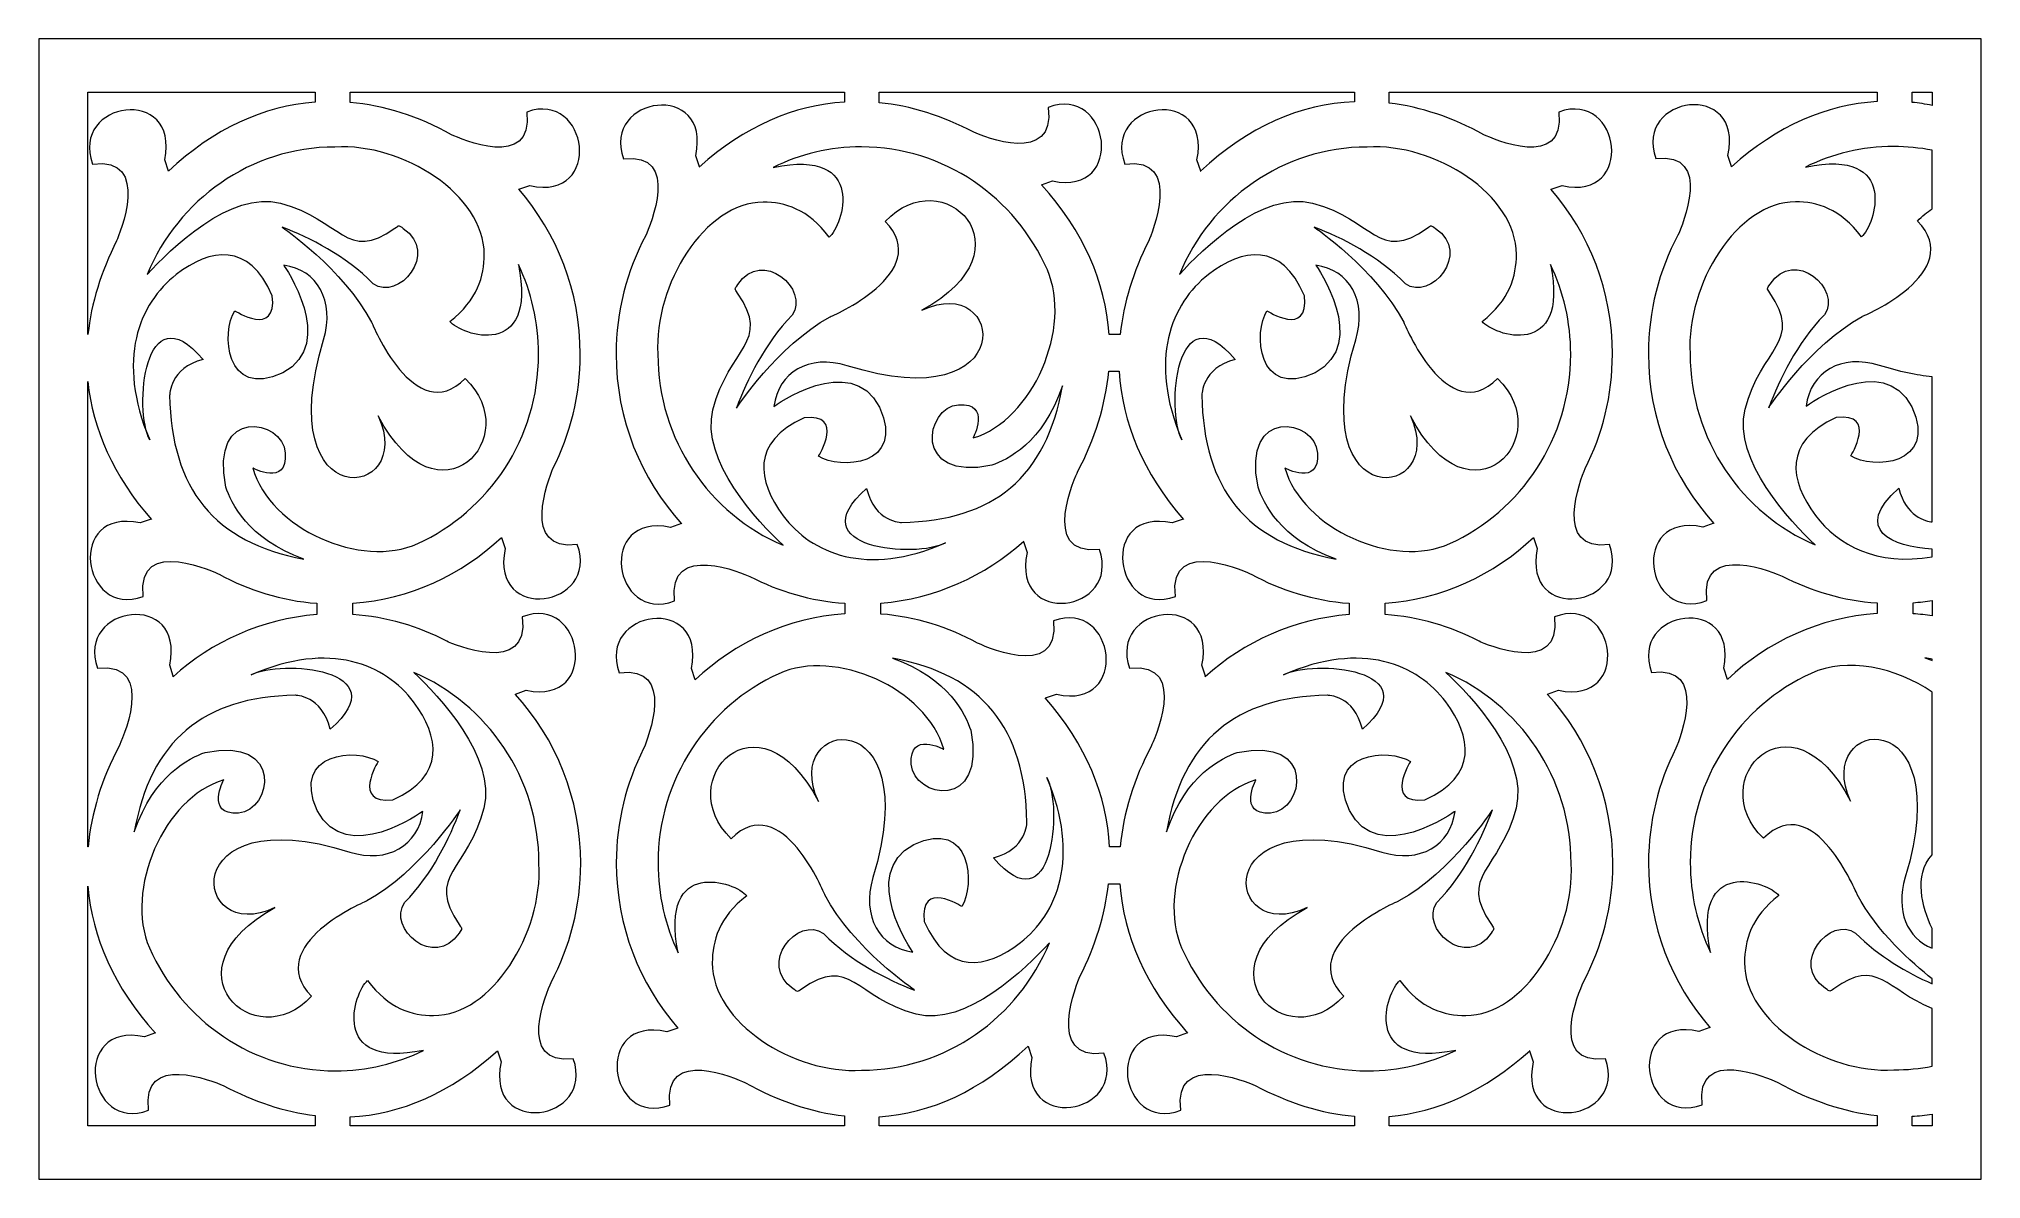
# Model space of a CAD drawing. Header units: centimetres. Extents: x -15.2 to -4, y -9 to -2.4.
import ezdxf

# ---------------------------------------------------------------- set-up
doc = ezdxf.new("R2010")
doc.units = ezdxf.units.CM
doc.header["$MEASUREMENT"] = 0
doc.layers.add('layer 1', color=7, linetype='Continuous')

msp = doc.modelspace()

# ---------------------------------------------------------------- linework, layer by layer
at = {"layer": 'layer 1', "color": 250, "lineweight": 0}
for points, knots in [([(-3.98744, -2.44896), (-3.98744, -2.44896), (-3.98744, -9.00022), (-3.98744, -9.00022), (-3.98744, -9.00022), (-3.98744, -9.00022), (-15.15078, -9.00022), (-15.15078, -9.00022), (-15.15078, -9.00022), (-15.15078, -9.00022), (-15.15078, -2.44896), (-15.15078, -2.44896), (-15.15078, -2.44896), (-15.15078, -2.44896), (-3.98744, -2.44896), (-3.98744, -2.44896)], [0, 0, 0, 0, 0.2, 0.2, 0.2, 0.2, 0.4, 0.4, 0.4, 0.4, 0.6, 0.6, 0.6, 0.6, 1, 1, 1, 1]), ([(-13.56252, -2.75457), (-13.56252, -2.75457), (-14.86898, -2.75457), (-14.86898, -2.75457), (-14.86898, -2.75457), (-14.86898, -2.75457), (-14.86898, -4.14727), (-14.86898, -4.14727), (-14.86898, -4.14727), (-14.86898, -4.14727), (-14.86843, -4.14727), (-14.86843, -4.14727), (-14.86843, -4.14727), (-14.84937, -3.96765), (-14.79362, -3.78712), (-14.70372, -3.60889), (-14.70372, -3.60889), (-14.69147, -3.58049), (-14.4991, -3.12196), (-14.84178, -3.16836), (-14.84178, -3.16836), (-14.97355, -2.80645), (-14.33969, -2.7102), (-14.42688, -3.14439), (-14.42688, -3.14439), (-14.42688, -3.14439), (-14.40529, -3.20842), (-14.40529, -3.20842), (-14.40529, -3.20842), (-14.40529, -3.20842), (-14.40598, -3.2096), (-14.40598, -3.2096), (-14.40598, -3.2096), (-14.14591, -2.96411), (-13.85754, -2.8349), (-13.56252, -2.81283), (-13.56252, -2.81283), (-13.56252, -2.81283), (-13.56252, -2.75457), (-13.56252, -2.75457)], [0, 0, 0, 0, 0.09090909, 0.09090909, 0.09090909, 0.09090909, 0.18181818, 0.18181818, 0.18181818, 0.18181818, 0.27272727, 0.27272727, 0.27272727, 0.27272727, 0.36363636, 0.36363636, 0.36363636, 0.36363636, 0.45454545, 0.45454545, 0.45454545, 0.45454545, 0.54545455, 0.54545455, 0.54545455, 0.54545455, 0.63636364, 0.63636364, 0.63636364, 0.63636364, 0.72727273, 0.72727273, 0.72727273, 0.72727273, 0.81818182, 0.81818182, 0.81818182, 0.81818182, 1, 1, 1, 1]), ([(-13.36205, -8.69461), (-13.36205, -8.69461), (-10.52099, -8.69461), (-10.52099, -8.69461), (-10.52099, -8.69461), (-10.52099, -8.69461), (-10.52099, -8.63655), (-10.52099, -8.63655), (-10.52099, -8.63655), (-10.71039, -8.61599), (-10.9016, -8.55095), (-11.09246, -8.44538), (-11.09246, -8.44538), (-11.14015, -8.42323), (-11.56398, -8.23536), (-11.52401, -8.57561), (-11.52401, -8.57561), (-11.88133, -8.70491), (-11.96746, -8.05859), (-11.54201, -8.15309), (-11.54201, -8.15309), (-11.54201, -8.15309), (-11.47888, -8.13196), (-11.47888, -8.13196), (-11.47888, -8.13196), (-11.47888, -8.13196), (-11.47834, -8.13228), (-11.47834, -8.13228), (-11.47834, -8.13228), (-11.69812, -7.87913), (-11.83188, -7.54693), (-11.83188, -7.18388), (-11.83188, -7.18388), (-11.83184, -6.94723), (-11.77504, -6.72374), (-11.67461, -6.52663), (-11.67461, -6.52663), (-11.65101, -6.46999), (-11.48466, -6.04631), (-11.81473, -6.09098), (-11.81473, -6.09098), (-11.94648, -5.72906), (-11.31263, -5.63282), (-11.39984, -6.06704), (-11.39984, -6.06704), (-11.39984, -6.06704), (-11.37823, -6.131), (-11.37823, -6.131), (-11.37823, -6.131), (-11.37823, -6.131), (-11.37848, -6.13146), (-11.37848, -6.13146), (-11.37848, -6.13146), (-11.1489, -5.91514), (-10.84884, -5.77531), (-10.51809, -5.75247), (-10.51809, -5.75247), (-10.51809, -5.75247), (-10.51809, -5.69183), (-10.51809, -5.69183), (-10.51809, -5.69183), (-10.71347, -5.67846), (-10.8981, -5.62423), (-11.0639, -5.5376), (-11.0639, -5.5376), (-11.09181, -5.52513), (-11.54236, -5.32933), (-11.49676, -5.6781), (-11.49676, -5.6781), (-11.85235, -5.8122), (-11.94693, -5.16711), (-11.52032, -5.25585), (-11.52032, -5.25585), (-11.52032, -5.25585), (-11.4574, -5.23388), (-11.4574, -5.23388), (-11.4574, -5.23388), (-11.4574, -5.23388), (-11.45624, -5.23456), (-11.45624, -5.23456), (-11.45624, -5.23456), (-11.68969, -4.97839), (-11.83282, -4.63583), (-11.83282, -4.26033), (-11.83282, -4.26033), (-11.83282, -4.0137), (-11.77106, -3.78118), (-11.6626, -3.5781), (-11.6626, -3.5781), (-11.64082, -3.52954), (-11.45624, -3.09821), (-11.79056, -3.1389), (-11.79056, -3.1389), (-11.9176, -2.77523), (-11.28256, -2.68756), (-11.3754, -3.12057), (-11.3754, -3.12057), (-11.3754, -3.12057), (-11.35463, -3.18482), (-11.35463, -3.18482), (-11.35463, -3.18482), (-11.35463, -3.18482), (-11.35496, -3.18536), (-11.35496, -3.18536), (-11.35496, -3.18536), (-11.09449, -2.95112), (-10.81069, -2.82982), (-10.52099, -2.81184), (-10.52099, -2.81184), (-10.52099, -2.81184), (-10.52099, -2.75457), (-10.52099, -2.75457), (-10.52099, -2.75457), (-10.52099, -2.75457), (-13.36205, -2.75457), (-13.36205, -2.75457), (-13.36205, -2.75457), (-13.36205, -2.75457), (-13.36205, -2.81418), (-13.36205, -2.81418), (-13.36205, -2.81418), (-13.16622, -2.83117), (-12.96959, -2.89381), (-12.77837, -2.99958), (-12.77837, -2.99958), (-12.73068, -3.02175), (-12.30685, -3.2096), (-12.34685, -2.86934), (-12.34685, -2.86934), (-11.98951, -2.74006), (-11.90339, -3.38638), (-12.32882, -3.29187), (-12.32882, -3.29187), (-12.32882, -3.29187), (-12.39196, -3.31301), (-12.39196, -3.31301), (-12.39196, -3.31301), (-12.39196, -3.31301), (-12.39249, -3.31269), (-12.39249, -3.31269), (-12.39249, -3.31269), (-12.17271, -3.56583), (-12.03899, -3.89804), (-12.03899, -4.26109), (-12.03899, -4.26109), (-12.03899, -4.49775), (-12.09579, -4.72123), (-12.19623, -4.91833), (-12.19623, -4.91833), (-12.21984, -4.97499), (-12.38619, -5.39866), (-12.05612, -5.35399), (-12.05612, -5.35399), (-11.92435, -5.71592), (-12.55821, -5.81213), (-12.471, -5.37792), (-12.471, -5.37792), (-12.471, -5.37792), (-12.49261, -5.31396), (-12.49261, -5.31396), (-12.49261, -5.31396), (-12.49261, -5.31396), (-12.49236, -5.31351), (-12.49236, -5.31351), (-12.49236, -5.31351), (-12.72026, -5.52825), (-13.01764, -5.66765), (-13.3455, -5.692), (-13.3455, -5.692), (-13.3455, -5.692), (-13.3455, -5.75627), (-13.3455, -5.75627), (-13.3455, -5.75627), (-13.15229, -5.7703), (-12.96966, -5.82429), (-12.8055, -5.91009), (-12.8055, -5.91009), (-12.7776, -5.92255), (-12.32705, -6.11833), (-12.37264, -5.76955), (-12.37264, -5.76955), (-12.01704, -5.63547), (-11.92248, -6.28055), (-12.34909, -6.19184), (-12.34909, -6.19184), (-12.34909, -6.19184), (-12.41201, -6.21379), (-12.41201, -6.21379), (-12.41201, -6.21379), (-12.41201, -6.21379), (-12.41316, -6.21311), (-12.41316, -6.21311), (-12.41316, -6.21311), (-12.17972, -6.46927), (-12.0366, -6.81184), (-12.0366, -7.18734), (-12.0366, -7.18734), (-12.0366, -7.43398), (-12.09834, -7.66648), (-12.20682, -7.86957), (-12.20682, -7.86957), (-12.22861, -7.91813), (-12.41316, -8.34946), (-12.07884, -8.30877), (-12.07884, -8.30877), (-11.95181, -8.67244), (-12.58685, -8.76009), (-12.49402, -8.3271), (-12.49402, -8.3271), (-12.49402, -8.3271), (-12.51478, -8.26286), (-12.51478, -8.26286), (-12.51478, -8.26286), (-12.51478, -8.26286), (-12.51445, -8.26231), (-12.51445, -8.26231), (-12.51445, -8.26231), (-12.78579, -8.50632), (-13.07098, -8.6284), (-13.36205, -8.64223), (-13.36205, -8.64223), (-13.36205, -8.64223), (-13.36205, -8.69461), (-13.36205, -8.69461)], [0, 0, 0, 0, 0.01754386, 0.01754386, 0.01754386, 0.01754386, 0.03508772, 0.03508772, 0.03508772, 0.03508772, 0.05263158, 0.05263158, 0.05263158, 0.05263158, 0.07017544, 0.07017544, 0.07017544, 0.07017544, 0.0877193, 0.0877193, 0.0877193, 0.0877193, 0.10526316, 0.10526316, 0.10526316, 0.10526316, 0.12280702, 0.12280702, 0.12280702, 0.12280702, 0.14035088, 0.14035088, 0.14035088, 0.14035088, 0.15789474, 0.15789474, 0.15789474, 0.15789474, 0.1754386, 0.1754386, 0.1754386, 0.1754386, 0.19298246, 0.19298246, 0.19298246, 0.19298246, 0.21052632, 0.21052632, 0.21052632, 0.21052632, 0.22807018, 0.22807018, 0.22807018, 0.22807018, 0.24561404, 0.24561404, 0.24561404, 0.24561404, 0.26315789, 0.26315789, 0.26315789, 0.26315789, 0.28070175, 0.28070175, 0.28070175, 0.28070175, 0.29824561, 0.29824561, 0.29824561, 0.29824561, 0.31578947, 0.31578947, 0.31578947, 0.31578947, 0.33333333, 0.33333333, 0.33333333, 0.33333333, 0.35087719, 0.35087719, 0.35087719, 0.35087719, 0.36842105, 0.36842105, 0.36842105, 0.36842105, 0.38596491, 0.38596491, 0.38596491, 0.38596491, 0.40350877, 0.40350877, 0.40350877, 0.40350877, 0.42105263, 0.42105263, 0.42105263, 0.42105263, 0.43859649, 0.43859649, 0.43859649, 0.43859649, 0.45614035, 0.45614035, 0.45614035, 0.45614035, 0.47368421, 0.47368421, 0.47368421, 0.47368421, 0.49122807, 0.49122807, 0.49122807, 0.49122807, 0.50877193, 0.50877193, 0.50877193, 0.50877193, 0.52631579, 0.52631579, 0.52631579, 0.52631579, 0.54385965, 0.54385965, 0.54385965, 0.54385965, 0.56140351, 0.56140351, 0.56140351, 0.56140351, 0.57894737, 0.57894737, 0.57894737, 0.57894737, 0.59649123, 0.59649123, 0.59649123, 0.59649123, 0.61403509, 0.61403509, 0.61403509, 0.61403509, 0.63157895, 0.63157895, 0.63157895, 0.63157895, 0.64912281, 0.64912281, 0.64912281, 0.64912281, 0.66666667, 0.66666667, 0.66666667, 0.66666667, 0.68421053, 0.68421053, 0.68421053, 0.68421053, 0.70175439, 0.70175439, 0.70175439, 0.70175439, 0.71929825, 0.71929825, 0.71929825, 0.71929825, 0.73684211, 0.73684211, 0.73684211, 0.73684211, 0.75438596, 0.75438596, 0.75438596, 0.75438596, 0.77192982, 0.77192982, 0.77192982, 0.77192982, 0.78947368, 0.78947368, 0.78947368, 0.78947368, 0.80701754, 0.80701754, 0.80701754, 0.80701754, 0.8245614, 0.8245614, 0.8245614, 0.8245614, 0.84210526, 0.84210526, 0.84210526, 0.84210526, 0.85964912, 0.85964912, 0.85964912, 0.85964912, 0.87719298, 0.87719298, 0.87719298, 0.87719298, 0.89473684, 0.89473684, 0.89473684, 0.89473684, 0.9122807, 0.9122807, 0.9122807, 0.9122807, 0.92982456, 0.92982456, 0.92982456, 0.92982456, 0.94736842, 0.94736842, 0.94736842, 0.94736842, 0.96491228, 0.96491228, 0.96491228, 0.96491228, 1, 1, 1, 1]), ([(-7.58967, -2.75457), (-7.58967, -2.75457), (-10.32055, -2.75457), (-10.32055, -2.75457), (-10.32055, -2.75457), (-10.32055, -2.75457), (-10.32055, -2.81569), (-10.32055, -2.81569), (-10.32055, -2.81569), (-10.13878, -2.83378), (-9.95629, -2.89115), (-9.7773, -2.98563), (-9.7773, -2.98563), (-9.72164, -3.00963), (-9.30534, -3.17895), (-9.34924, -2.84303), (-9.34924, -2.84303), (-8.99362, -2.70891), (-8.89908, -3.35403), (-9.32571, -3.26526), (-9.32571, -3.26526), (-9.32571, -3.26526), (-9.38857, -3.28725), (-9.38857, -3.28725), (-9.38857, -3.28725), (-9.38857, -3.28725), (-9.38901, -3.287), (-9.38901, -3.287), (-9.38901, -3.287), (-9.14678, -3.55329), (-9.02012, -3.84695), (-8.9992, -4.14727), (-8.9992, -4.14727), (-8.9992, -4.14727), (-8.93608, -4.14727), (-8.93608, -4.14727), (-8.93608, -4.14727), (-8.91703, -3.96765), (-8.86127, -3.78712), (-8.77136, -3.60889), (-8.77136, -3.60889), (-8.75912, -3.58049), (-8.56674, -3.12196), (-8.90944, -3.16836), (-8.90944, -3.16836), (-9.04118, -2.80645), (-8.40733, -2.7102), (-8.49452, -3.14439), (-8.49452, -3.14439), (-8.49452, -3.14439), (-8.47294, -3.20842), (-8.47294, -3.20842), (-8.47294, -3.20842), (-8.47294, -3.20842), (-8.47361, -3.2096), (-8.47361, -3.2096), (-8.47361, -3.2096), (-8.20167, -2.95288), (-7.89878, -2.8234), (-7.58967, -2.81053), (-7.58967, -2.81053), (-7.58967, -2.81053), (-7.58967, -2.75457), (-7.58967, -2.75457)], [0, 0, 0, 0, 0.05882353, 0.05882353, 0.05882353, 0.05882353, 0.11764706, 0.11764706, 0.11764706, 0.11764706, 0.17647059, 0.17647059, 0.17647059, 0.17647059, 0.23529412, 0.23529412, 0.23529412, 0.23529412, 0.29411765, 0.29411765, 0.29411765, 0.29411765, 0.35294118, 0.35294118, 0.35294118, 0.35294118, 0.41176471, 0.41176471, 0.41176471, 0.41176471, 0.47058824, 0.47058824, 0.47058824, 0.47058824, 0.52941176, 0.52941176, 0.52941176, 0.52941176, 0.58823529, 0.58823529, 0.58823529, 0.58823529, 0.64705882, 0.64705882, 0.64705882, 0.64705882, 0.70588235, 0.70588235, 0.70588235, 0.70588235, 0.76470588, 0.76470588, 0.76470588, 0.76470588, 0.82352941, 0.82352941, 0.82352941, 0.82352941, 0.88235294, 0.88235294, 0.88235294, 0.88235294, 1, 1, 1, 1]), ([(-7.38923, -8.69461), (-7.38923, -8.69461), (-4.58528, -8.69461), (-4.58528, -8.69461), (-4.58528, -8.69461), (-4.58528, -8.69461), (-4.58528, -8.63482), (-4.58528, -8.63482), (-4.58528, -8.63482), (-4.77565, -8.6146), (-4.96786, -8.54945), (-5.15968, -8.44333), (-5.15968, -8.44333), (-5.20738, -8.42116), (-5.63121, -8.23331), (-5.59123, -8.57355), (-5.59123, -8.57355), (-5.94856, -8.70286), (-6.03468, -8.05654), (-5.60924, -8.15103), (-5.60924, -8.15103), (-5.60924, -8.15103), (-5.5461, -8.1299), (-5.5461, -8.1299), (-5.5461, -8.1299), (-5.5461, -8.1299), (-5.54556, -8.13023), (-5.54556, -8.13023), (-5.54556, -8.13023), (-5.76536, -7.87708), (-5.89908, -7.54487), (-5.89908, -7.18183), (-5.89908, -7.18183), (-5.89906, -6.94516), (-5.84228, -6.72168), (-5.74183, -6.52457), (-5.74183, -6.52457), (-5.71823, -6.46793), (-5.55188, -6.04426), (-5.88195, -6.08892), (-5.88195, -6.08892), (-6.0137, -5.727), (-5.37986, -5.63078), (-5.46706, -6.06499), (-5.46706, -6.06499), (-5.46706, -6.06499), (-5.44546, -6.12895), (-5.44546, -6.12895), (-5.44546, -6.12895), (-5.44546, -6.12895), (-5.44571, -6.1294), (-5.44571, -6.1294), (-5.44571, -6.1294), (-5.21612, -5.91309), (-4.91606, -5.77323), (-4.58533, -5.75042), (-4.58533, -5.75042), (-4.58533, -5.75042), (-4.58533, -5.68975), (-4.58533, -5.68975), (-4.58533, -5.68975), (-4.78071, -5.67641), (-4.96534, -5.62218), (-5.13113, -5.53552), (-5.13113, -5.53552), (-5.15903, -5.52307), (-5.60958, -5.32729), (-5.56399, -5.67606), (-5.56399, -5.67606), (-5.91957, -5.81015), (-6.01416, -5.16505), (-5.58754, -5.25378), (-5.58754, -5.25378), (-5.58754, -5.25378), (-5.52462, -5.23183), (-5.52462, -5.23183), (-5.52462, -5.23183), (-5.52462, -5.23183), (-5.52347, -5.23251), (-5.52347, -5.23251), (-5.52347, -5.23251), (-5.75693, -4.97634), (-5.90005, -4.63378), (-5.90005, -4.25827), (-5.90005, -4.25827), (-5.90005, -4.01163), (-5.83828, -3.77913), (-5.72983, -3.57604), (-5.72983, -3.57604), (-5.70804, -3.52749), (-5.52347, -3.09616), (-5.85779, -3.13684), (-5.85779, -3.13684), (-5.98483, -2.77317), (-5.34978, -2.68551), (-5.44262, -3.11851), (-5.44262, -3.11851), (-5.44262, -3.11851), (-5.42186, -3.18275), (-5.42186, -3.18275), (-5.42186, -3.18275), (-5.42186, -3.18275), (-5.42218, -3.1833), (-5.42218, -3.1833), (-5.42218, -3.1833), (-5.16083, -2.94827), (-4.87599, -2.82692), (-4.58528, -2.80959), (-4.58528, -2.80959), (-4.58528, -2.80959), (-4.58528, -2.75457), (-4.58528, -2.75457), (-4.58528, -2.75457), (-4.58528, -2.75457), (-7.38923, -2.75457), (-7.38923, -2.75457), (-7.38923, -2.75457), (-7.38923, -2.75457), (-7.38923, -2.8183), (-7.38923, -2.8183), (-7.38923, -2.8183), (-7.20679, -2.83999), (-7.02405, -2.9011), (-6.84603, -2.99958), (-6.84603, -2.99958), (-6.79833, -3.02175), (-6.37451, -3.2096), (-6.41448, -2.86934), (-6.41448, -2.86934), (-6.05715, -2.74006), (-5.97103, -3.38638), (-6.39648, -3.29187), (-6.39648, -3.29187), (-6.39648, -3.29187), (-6.4596, -3.31301), (-6.4596, -3.31301), (-6.4596, -3.31301), (-6.4596, -3.31301), (-6.46014, -3.31269), (-6.46014, -3.31269), (-6.46014, -3.31269), (-6.24034, -3.56583), (-6.10663, -3.89804), (-6.10663, -4.26109), (-6.10663, -4.26109), (-6.10663, -4.49775), (-6.16345, -4.72123), (-6.26387, -4.91833), (-6.26387, -4.91833), (-6.28748, -4.97499), (-6.45383, -5.39866), (-6.12377, -5.35399), (-6.12377, -5.35399), (-5.99201, -5.71592), (-6.62587, -5.81213), (-6.53864, -5.37792), (-6.53864, -5.37792), (-6.53864, -5.37792), (-6.56025, -5.31396), (-6.56025, -5.31396), (-6.56025, -5.31396), (-6.56025, -5.31396), (-6.56, -5.31351), (-6.56, -5.31351), (-6.56, -5.31351), (-6.78791, -5.52825), (-7.08527, -5.66765), (-7.41314, -5.692), (-7.41314, -5.692), (-7.41314, -5.692), (-7.41316, -5.75627), (-7.41316, -5.75627), (-7.41316, -5.75627), (-7.21992, -5.7703), (-7.03731, -5.82429), (-6.87314, -5.91009), (-6.87314, -5.91009), (-6.84525, -5.92255), (-6.39471, -6.11833), (-6.4403, -5.76955), (-6.4403, -5.76955), (-6.0847, -5.63547), (-5.99011, -6.28055), (-6.41673, -6.19184), (-6.41673, -6.19184), (-6.41673, -6.19184), (-6.47967, -6.21379), (-6.47967, -6.21379), (-6.47967, -6.21379), (-6.47967, -6.21379), (-6.48082, -6.21311), (-6.48082, -6.21311), (-6.48082, -6.21311), (-6.24736, -6.46927), (-6.10423, -6.81184), (-6.10423, -7.18734), (-6.10423, -7.18734), (-6.10423, -7.43398), (-6.166, -7.66648), (-6.27445, -7.86957), (-6.27445, -7.86957), (-6.29622, -7.91813), (-6.48082, -8.34946), (-6.1465, -8.30877), (-6.1465, -8.30877), (-6.01944, -8.67244), (-6.65451, -8.76009), (-6.56166, -8.3271), (-6.56166, -8.3271), (-6.56166, -8.3271), (-6.58242, -8.26286), (-6.58242, -8.26286), (-6.58242, -8.26286), (-6.58242, -8.26286), (-6.58209, -8.26231), (-6.58209, -8.26231), (-6.58209, -8.26231), (-6.84085, -8.49501), (-7.11219, -8.61675), (-7.38923, -8.63955), (-7.38923, -8.63955), (-7.38923, -8.63955), (-7.38923, -8.69461), (-7.38923, -8.69461)], [0, 0, 0, 0, 0.01754386, 0.01754386, 0.01754386, 0.01754386, 0.03508772, 0.03508772, 0.03508772, 0.03508772, 0.05263158, 0.05263158, 0.05263158, 0.05263158, 0.07017544, 0.07017544, 0.07017544, 0.07017544, 0.0877193, 0.0877193, 0.0877193, 0.0877193, 0.10526316, 0.10526316, 0.10526316, 0.10526316, 0.12280702, 0.12280702, 0.12280702, 0.12280702, 0.14035088, 0.14035088, 0.14035088, 0.14035088, 0.15789474, 0.15789474, 0.15789474, 0.15789474, 0.1754386, 0.1754386, 0.1754386, 0.1754386, 0.19298246, 0.19298246, 0.19298246, 0.19298246, 0.21052632, 0.21052632, 0.21052632, 0.21052632, 0.22807018, 0.22807018, 0.22807018, 0.22807018, 0.24561404, 0.24561404, 0.24561404, 0.24561404, 0.26315789, 0.26315789, 0.26315789, 0.26315789, 0.28070175, 0.28070175, 0.28070175, 0.28070175, 0.29824561, 0.29824561, 0.29824561, 0.29824561, 0.31578947, 0.31578947, 0.31578947, 0.31578947, 0.33333333, 0.33333333, 0.33333333, 0.33333333, 0.35087719, 0.35087719, 0.35087719, 0.35087719, 0.36842105, 0.36842105, 0.36842105, 0.36842105, 0.38596491, 0.38596491, 0.38596491, 0.38596491, 0.40350877, 0.40350877, 0.40350877, 0.40350877, 0.42105263, 0.42105263, 0.42105263, 0.42105263, 0.43859649, 0.43859649, 0.43859649, 0.43859649, 0.45614035, 0.45614035, 0.45614035, 0.45614035, 0.47368421, 0.47368421, 0.47368421, 0.47368421, 0.49122807, 0.49122807, 0.49122807, 0.49122807, 0.50877193, 0.50877193, 0.50877193, 0.50877193, 0.52631579, 0.52631579, 0.52631579, 0.52631579, 0.54385965, 0.54385965, 0.54385965, 0.54385965, 0.56140351, 0.56140351, 0.56140351, 0.56140351, 0.57894737, 0.57894737, 0.57894737, 0.57894737, 0.59649123, 0.59649123, 0.59649123, 0.59649123, 0.61403509, 0.61403509, 0.61403509, 0.61403509, 0.63157895, 0.63157895, 0.63157895, 0.63157895, 0.64912281, 0.64912281, 0.64912281, 0.64912281, 0.66666667, 0.66666667, 0.66666667, 0.66666667, 0.68421053, 0.68421053, 0.68421053, 0.68421053, 0.70175439, 0.70175439, 0.70175439, 0.70175439, 0.71929825, 0.71929825, 0.71929825, 0.71929825, 0.73684211, 0.73684211, 0.73684211, 0.73684211, 0.75438596, 0.75438596, 0.75438596, 0.75438596, 0.77192982, 0.77192982, 0.77192982, 0.77192982, 0.78947368, 0.78947368, 0.78947368, 0.78947368, 0.80701754, 0.80701754, 0.80701754, 0.80701754, 0.8245614, 0.8245614, 0.8245614, 0.8245614, 0.84210526, 0.84210526, 0.84210526, 0.84210526, 0.85964912, 0.85964912, 0.85964912, 0.85964912, 0.87719298, 0.87719298, 0.87719298, 0.87719298, 0.89473684, 0.89473684, 0.89473684, 0.89473684, 0.9122807, 0.9122807, 0.9122807, 0.9122807, 0.92982456, 0.92982456, 0.92982456, 0.92982456, 0.94736842, 0.94736842, 0.94736842, 0.94736842, 0.96491228, 0.96491228, 0.96491228, 0.96491228, 1, 1, 1, 1]), ([(-4.26923, -2.75457), (-4.26923, -2.75457), (-4.38482, -2.75457), (-4.38482, -2.75457), (-4.38482, -2.75457), (-4.38482, -2.75457), (-4.38482, -2.81391), (-4.38482, -2.81391), (-4.38482, -2.81391), (-4.34631, -2.81784), (-4.30777, -2.82353), (-4.26923, -2.83097), (-4.26923, -2.83097), (-4.26923, -2.83097), (-4.26923, -2.75457), (-4.26923, -2.75457)], [0, 0, 0, 0, 0.2, 0.2, 0.2, 0.2, 0.4, 0.4, 0.4, 0.4, 0.6, 0.6, 0.6, 0.6, 1, 1, 1, 1]), ([(-12.78832, -4.07245), (-12.72621, -4.15248), (-12.28353, -4.30012), (-12.3944, -3.74569), (-12.3944, -3.74569), (-12.32031, -3.90179), (-12.27878, -4.07663), (-12.27878, -4.26109), (-12.27878, -4.26109), (-12.27878, -4.74476), (-12.56469, -5.16263), (-12.97325, -5.34868), (-12.97325, -5.34868), (-13.29672, -5.49584), (-13.82181, -5.26551), (-13.92143, -4.91443), (-13.92143, -4.91443), (-13.92143, -4.91443), (-13.72246, -5.02379), (-13.73419, -4.82882), (-13.73419, -4.82882), (-13.74592, -4.63385), (-14.1703, -4.55621), (-14.07591, -5.02382), (-14.07591, -5.02382), (-14.04514, -5.11308), (-13.95428, -5.32063), (-13.62725, -5.43776), (-13.62725, -5.43776), (-14.1424, -5.34315), (-14.38991, -5.03456), (-14.3989, -4.49596), (-14.3989, -4.49596), (-14.3989, -4.49596), (-14.39889, -4.33902), (-14.20699, -4.29146), (-14.20699, -4.29146), (-14.54933, -3.88795), (-14.60444, -4.58562), (-14.51369, -4.7531), (-14.51369, -4.7531), (-14.70893, -4.29165), (-14.57324, -3.96814), (-14.3613, -3.80341), (-14.3613, -3.80341), (-14.16636, -3.65187), (-13.94257, -3.61439), (-13.8091, -3.92532), (-13.8091, -3.92532), (-13.78102, -4.16787), (-14.02443, -4.01091), (-14.02443, -4.01091), (-14.02443, -4.01091), (-14.10172, -4.12973), (-14.08299, -4.52284), (-13.74824, -4.36757), (-13.74824, -4.36757), (-13.42992, -4.19635), (-13.74354, -3.74938), (-13.74354, -3.74938), (-13.74354, -3.74938), (-13.55118, -3.77557), (-13.44754, -3.95362), (-13.51421, -4.17735), (-13.51421, -4.17735), (-13.82551, -5.20519), (-12.97659, -5.10073), (-13.20056, -4.61485), (-13.20056, -4.61485), (-12.85349, -5.27537), (-12.35089, -4.73365), (-12.69971, -4.40085), (-12.69971, -4.40085), (-12.98993, -4.69091), (-13.23803, -4.07748), (-13.23803, -4.07748), (-13.23803, -4.07748), (-13.40186, -3.76839), (-13.75292, -3.53059), (-13.75292, -3.53059), (-13.75292, -3.53059), (-13.59338, -3.5922), (-13.39041, -3.69354), (-13.22895, -3.856), (-13.22895, -3.856), (-13.08498, -3.96026), (-12.84663, -3.68123), (-13.05609, -3.53786), (-13.05609, -3.53786), (-13.08323, -3.51924), (-13.07865, -3.51816), (-13.10418, -3.53638), (-13.10418, -3.53638), (-13.3842, -3.73718), (-13.4103, -3.48558), (-13.76229, -3.39272), (-13.76229, -3.39272), (-14.04862, -3.31716), (-14.39688, -3.65877), (-14.52805, -3.80243), (-14.52805, -3.80243), (-14.35095, -3.37318), (-13.9335, -3.07039), (-13.44872, -3.07039), (-13.44872, -3.07039), (-13.05688, -3.04715), (-12.59149, -3.34481), (-12.59083, -3.6872), (-12.59083, -3.6872), (-12.59059, -3.811), (-12.62867, -3.94998), (-12.78832, -4.07245)], [0, 0, 0, 0, 0.03448276, 0.03448276, 0.03448276, 0.03448276, 0.06896552, 0.06896552, 0.06896552, 0.06896552, 0.10344828, 0.10344828, 0.10344828, 0.10344828, 0.13793103, 0.13793103, 0.13793103, 0.13793103, 0.17241379, 0.17241379, 0.17241379, 0.17241379, 0.20689655, 0.20689655, 0.20689655, 0.20689655, 0.24137931, 0.24137931, 0.24137931, 0.24137931, 0.27586207, 0.27586207, 0.27586207, 0.27586207, 0.31034483, 0.31034483, 0.31034483, 0.31034483, 0.34482759, 0.34482759, 0.34482759, 0.34482759, 0.37931034, 0.37931034, 0.37931034, 0.37931034, 0.4137931, 0.4137931, 0.4137931, 0.4137931, 0.44827586, 0.44827586, 0.44827586, 0.44827586, 0.48275862, 0.48275862, 0.48275862, 0.48275862, 0.51724138, 0.51724138, 0.51724138, 0.51724138, 0.55172414, 0.55172414, 0.55172414, 0.55172414, 0.5862069, 0.5862069, 0.5862069, 0.5862069, 0.62068966, 0.62068966, 0.62068966, 0.62068966, 0.65517241, 0.65517241, 0.65517241, 0.65517241, 0.68965517, 0.68965517, 0.68965517, 0.68965517, 0.72413793, 0.72413793, 0.72413793, 0.72413793, 0.75862069, 0.75862069, 0.75862069, 0.75862069, 0.79310345, 0.79310345, 0.79310345, 0.79310345, 0.82758621, 0.82758621, 0.82758621, 0.82758621, 0.86206897, 0.86206897, 0.86206897, 0.86206897, 0.89655172, 0.89655172, 0.89655172, 0.89655172, 0.93103448, 0.93103448, 0.93103448, 0.93103448, 1, 1, 1, 1]), ([(-10.60843, -3.58821), (-10.52979, -3.52501), (-10.38473, -3.07447), (-10.92949, -3.18731), (-10.92949, -3.18731), (-10.77613, -3.11189), (-10.60433, -3.06963), (-10.42309, -3.06963), (-10.42309, -3.06963), (-9.94783, -3.06963), (-9.53727, -3.36062), (-9.35446, -3.77643), (-9.35446, -3.77643), (-9.20986, -4.10564), (-9.43617, -4.64004), (-9.78113, -4.74143), (-9.78113, -4.74143), (-9.78113, -4.74143), (-9.67368, -4.53892), (-9.86526, -4.55085), (-9.86526, -4.55085), (-10.05681, -4.56278), (-10.13311, -4.99471), (-9.67366, -4.89865), (-9.67366, -4.89865), (-9.58594, -4.86731), (-9.38202, -4.77487), (-9.26691, -4.44201), (-9.26691, -4.44201), (-9.35987, -4.96632), (-9.66311, -5.21821), (-10.19231, -5.22739), (-10.19231, -5.22739), (-10.19231, -5.22739), (-10.34651, -5.22737), (-10.39323, -5.03205), (-10.39323, -5.03205), (-10.78973, -5.38045), (-10.10422, -5.43655), (-9.93965, -5.34416), (-9.93965, -5.34416), (-10.39306, -5.54291), (-10.71091, -5.40481), (-10.87278, -5.18911), (-10.87278, -5.18911), (-11.02168, -4.99069), (-11.05851, -4.76293), (-10.75299, -4.62711), (-10.75299, -4.62711), (-10.51468, -4.59853), (-10.66891, -4.84625), (-10.66891, -4.84625), (-10.66891, -4.84625), (-10.55215, -4.92491), (-10.16589, -4.90585), (-10.31846, -4.56517), (-10.31846, -4.56517), (-10.48669, -4.24121), (-10.92586, -4.56039), (-10.92586, -4.56039), (-10.92586, -4.56039), (-10.90014, -4.3646), (-10.72518, -4.25912), (-10.50537, -4.32697), (-10.50537, -4.32697), (-9.49544, -4.6438), (-9.59809, -3.77981), (-10.07549, -4.00777), (-10.07549, -4.00777), (-9.42648, -3.65453), (-9.95878, -3.14304), (-10.28575, -3.49803), (-10.28575, -3.49803), (-10.00075, -3.79341), (-10.60349, -4.04589), (-10.60349, -4.04589), (-10.60349, -4.04589), (-10.9072, -4.21263), (-11.14084, -4.56993), (-11.14084, -4.56993), (-11.14084, -4.56993), (-11.08031, -4.40755), (-10.98073, -4.201), (-10.82112, -4.03665), (-10.82112, -4.03665), (-10.71866, -3.89013), (-10.99284, -3.64756), (-11.13371, -3.86072), (-11.13371, -3.86072), (-11.15199, -3.88837), (-11.15307, -3.8837), (-11.13517, -3.90967), (-11.13517, -3.90967), (-10.93785, -4.19465), (-11.18508, -4.22123), (-11.27631, -4.57947), (-11.27631, -4.57947), (-11.35055, -4.87086), (-11.0149, -5.22533), (-10.87375, -5.3588), (-10.87375, -5.3588), (-11.29551, -5.17856), (-11.59303, -4.7537), (-11.59303, -4.26033), (-11.59303, -4.26033), (-11.61585, -3.86154), (-11.3234, -3.3879), (-10.98697, -3.38721), (-10.98697, -3.38721), (-10.86533, -3.38696), (-10.72878, -3.42573), (-10.60843, -3.58821)], [0, 0, 0, 0, 0.03448276, 0.03448276, 0.03448276, 0.03448276, 0.06896552, 0.06896552, 0.06896552, 0.06896552, 0.10344828, 0.10344828, 0.10344828, 0.10344828, 0.13793103, 0.13793103, 0.13793103, 0.13793103, 0.17241379, 0.17241379, 0.17241379, 0.17241379, 0.20689655, 0.20689655, 0.20689655, 0.20689655, 0.24137931, 0.24137931, 0.24137931, 0.24137931, 0.27586207, 0.27586207, 0.27586207, 0.27586207, 0.31034483, 0.31034483, 0.31034483, 0.31034483, 0.34482759, 0.34482759, 0.34482759, 0.34482759, 0.37931034, 0.37931034, 0.37931034, 0.37931034, 0.4137931, 0.4137931, 0.4137931, 0.4137931, 0.44827586, 0.44827586, 0.44827586, 0.44827586, 0.48275862, 0.48275862, 0.48275862, 0.48275862, 0.51724138, 0.51724138, 0.51724138, 0.51724138, 0.55172414, 0.55172414, 0.55172414, 0.55172414, 0.5862069, 0.5862069, 0.5862069, 0.5862069, 0.62068966, 0.62068966, 0.62068966, 0.62068966, 0.65517241, 0.65517241, 0.65517241, 0.65517241, 0.68965517, 0.68965517, 0.68965517, 0.68965517, 0.72413793, 0.72413793, 0.72413793, 0.72413793, 0.75862069, 0.75862069, 0.75862069, 0.75862069, 0.79310345, 0.79310345, 0.79310345, 0.79310345, 0.82758621, 0.82758621, 0.82758621, 0.82758621, 0.86206897, 0.86206897, 0.86206897, 0.86206897, 0.89655172, 0.89655172, 0.89655172, 0.89655172, 0.93103448, 0.93103448, 0.93103448, 0.93103448, 1, 1, 1, 1]), ([(-6.85598, -4.07245), (-6.79387, -4.15248), (-6.35119, -4.30012), (-6.46203, -3.74569), (-6.46203, -3.74569), (-6.38795, -3.90179), (-6.34642, -4.07663), (-6.34642, -4.26109), (-6.34642, -4.26109), (-6.34642, -4.74476), (-6.63232, -5.16263), (-7.04091, -5.34868), (-7.04091, -5.34868), (-7.36438, -5.49584), (-7.88947, -5.26551), (-7.98908, -4.91443), (-7.98908, -4.91443), (-7.98908, -4.91443), (-7.7901, -5.02379), (-7.80182, -4.82882), (-7.80182, -4.82882), (-7.81356, -4.63385), (-8.23794, -4.55621), (-8.14356, -5.02382), (-8.14356, -5.02382), (-8.11277, -5.11308), (-8.02193, -5.32063), (-7.69489, -5.43776), (-7.69489, -5.43776), (-8.21005, -5.34315), (-8.45754, -5.03456), (-8.46656, -4.49596), (-8.46656, -4.49596), (-8.46656, -4.49596), (-8.46654, -4.33902), (-8.27464, -4.29146), (-8.27464, -4.29146), (-8.61696, -3.88795), (-8.67209, -4.58562), (-8.58131, -4.7531), (-8.58131, -4.7531), (-8.77659, -4.29165), (-8.64088, -3.96814), (-8.42896, -3.80341), (-8.42896, -3.80341), (-8.234, -3.65187), (-8.01021, -3.61439), (-7.87674, -3.92532), (-7.87674, -3.92532), (-7.84866, -4.16787), (-8.09209, -4.01091), (-8.09209, -4.01091), (-8.09209, -4.01091), (-8.16936, -4.12973), (-8.15064, -4.52284), (-7.81588, -4.36757), (-7.81588, -4.36757), (-7.49757, -4.19635), (-7.81118, -3.74938), (-7.81118, -3.74938), (-7.81118, -3.74938), (-7.61884, -3.77557), (-7.51518, -3.95362), (-7.58184, -4.17735), (-7.58184, -4.17735), (-7.89317, -5.20519), (-7.04424, -5.10073), (-7.2682, -4.61485), (-7.2682, -4.61485), (-6.92112, -5.27537), (-6.41855, -4.73365), (-6.76736, -4.40085), (-6.76736, -4.40085), (-7.05759, -4.69091), (-7.30567, -4.07748), (-7.30567, -4.07748), (-7.30567, -4.07748), (-7.4695, -3.76839), (-7.82057, -3.53059), (-7.82057, -3.53059), (-7.82057, -3.53059), (-7.66103, -3.5922), (-7.45806, -3.69354), (-7.29659, -3.856), (-7.29659, -3.856), (-7.15263, -3.96026), (-6.91429, -3.68123), (-7.12372, -3.53786), (-7.12372, -3.53786), (-7.1509, -3.51924), (-7.14631, -3.51816), (-7.17182, -3.53638), (-7.17182, -3.53638), (-7.45184, -3.73718), (-7.47796, -3.48558), (-7.82994, -3.39272), (-7.82994, -3.39272), (-8.11626, -3.31716), (-8.46454, -3.65877), (-8.5957, -3.80243), (-8.5957, -3.80243), (-8.41861, -3.37318), (-8.00114, -3.07039), (-7.51636, -3.07039), (-7.51636, -3.07039), (-7.12451, -3.04715), (-6.65915, -3.34481), (-6.65848, -3.6872), (-6.65848, -3.6872), (-6.65823, -3.811), (-6.69632, -3.94998), (-6.85598, -4.07245)], [0, 0, 0, 0, 0.03448276, 0.03448276, 0.03448276, 0.03448276, 0.06896552, 0.06896552, 0.06896552, 0.06896552, 0.10344828, 0.10344828, 0.10344828, 0.10344828, 0.13793103, 0.13793103, 0.13793103, 0.13793103, 0.17241379, 0.17241379, 0.17241379, 0.17241379, 0.20689655, 0.20689655, 0.20689655, 0.20689655, 0.24137931, 0.24137931, 0.24137931, 0.24137931, 0.27586207, 0.27586207, 0.27586207, 0.27586207, 0.31034483, 0.31034483, 0.31034483, 0.31034483, 0.34482759, 0.34482759, 0.34482759, 0.34482759, 0.37931034, 0.37931034, 0.37931034, 0.37931034, 0.4137931, 0.4137931, 0.4137931, 0.4137931, 0.44827586, 0.44827586, 0.44827586, 0.44827586, 0.48275862, 0.48275862, 0.48275862, 0.48275862, 0.51724138, 0.51724138, 0.51724138, 0.51724138, 0.55172414, 0.55172414, 0.55172414, 0.55172414, 0.5862069, 0.5862069, 0.5862069, 0.5862069, 0.62068966, 0.62068966, 0.62068966, 0.62068966, 0.65517241, 0.65517241, 0.65517241, 0.65517241, 0.68965517, 0.68965517, 0.68965517, 0.68965517, 0.72413793, 0.72413793, 0.72413793, 0.72413793, 0.75862069, 0.75862069, 0.75862069, 0.75862069, 0.79310345, 0.79310345, 0.79310345, 0.79310345, 0.82758621, 0.82758621, 0.82758621, 0.82758621, 0.86206897, 0.86206897, 0.86206897, 0.86206897, 0.89655172, 0.89655172, 0.89655172, 0.89655172, 0.93103448, 0.93103448, 0.93103448, 0.93103448, 1, 1, 1, 1]), ([(-4.67567, -3.58617), (-4.59701, -3.52296), (-4.45195, -3.07241), (-4.99673, -3.18523), (-4.99673, -3.18523), (-4.84335, -3.10983), (-4.67156, -3.06756), (-4.49033, -3.06756), (-4.49033, -3.06756), (-4.41477, -3.06756), (-4.34086, -3.07495), (-4.26923, -3.08898), (-4.26923, -3.08898), (-4.26923, -3.08898), (-4.26923, -3.42571), (-4.26923, -3.42571), (-4.26923, -3.42571), (-4.29801, -3.44373), (-4.32619, -3.46689), (-4.35298, -3.49598), (-4.35298, -3.49598), (-4.06797, -3.79135), (-4.67071, -4.04383), (-4.67071, -4.04383), (-4.67071, -4.04383), (-4.97444, -4.21059), (-5.20806, -4.56787), (-5.20806, -4.56787), (-5.20806, -4.56787), (-5.14754, -4.40551), (-5.04795, -4.19892), (-4.88835, -4.0346), (-4.88835, -4.0346), (-4.78589, -3.88808), (-5.06007, -3.6455), (-5.20094, -3.85867), (-5.20094, -3.85867), (-5.21922, -3.88631), (-5.22029, -3.88163), (-5.2024, -3.90762), (-5.2024, -3.90762), (-5.00508, -4.1926), (-5.2523, -4.21918), (-5.34354, -4.57741), (-5.34354, -4.57741), (-5.41777, -4.86881), (-5.08212, -5.22328), (-4.94098, -5.35675), (-4.94098, -5.35675), (-5.36273, -5.17651), (-5.66026, -4.75165), (-5.66026, -4.25827), (-5.66026, -4.25827), (-5.6831, -3.85946), (-5.39062, -3.38585), (-5.05421, -3.38515), (-5.05421, -3.38515), (-4.93256, -3.38491), (-4.796, -3.42368), (-4.67567, -3.58617)], [0, 0, 0, 0, 0.0625, 0.0625, 0.0625, 0.0625, 0.125, 0.125, 0.125, 0.125, 0.1875, 0.1875, 0.1875, 0.1875, 0.25, 0.25, 0.25, 0.25, 0.3125, 0.3125, 0.3125, 0.3125, 0.375, 0.375, 0.375, 0.375, 0.4375, 0.4375, 0.4375, 0.4375, 0.5, 0.5, 0.5, 0.5, 0.5625, 0.5625, 0.5625, 0.5625, 0.625, 0.625, 0.625, 0.625, 0.6875, 0.6875, 0.6875, 0.6875, 0.75, 0.75, 0.75, 0.75, 0.8125, 0.8125, 0.8125, 0.8125, 0.875, 0.875, 0.875, 0.875, 1, 1, 1, 1]), ([(-4.26923, -5.22463), (-4.30371, -5.22084), (-4.4208, -5.19578), (-4.46048, -5.02999), (-4.46048, -5.02999), (-4.73133, -5.268), (-4.49723, -5.36957), (-4.26923, -5.3806), (-4.26923, -5.3806), (-4.26923, -5.3806), (-4.26923, -5.42421), (-4.26923, -5.42421), (-4.26923, -5.42421), (-4.58441, -5.48073), (-4.81144, -5.35837), (-4.94, -5.18704), (-4.94, -5.18704), (-5.08891, -4.98863), (-5.12573, -4.76087), (-4.82022, -4.62504), (-4.82022, -4.62504), (-4.5819, -4.59645), (-4.73613, -4.84421), (-4.73613, -4.84421), (-4.73613, -4.84421), (-4.61938, -4.92285), (-4.23312, -4.90381), (-4.3857, -4.56309), (-4.3857, -4.56309), (-4.55393, -4.23913), (-4.99308, -4.55831), (-4.99308, -4.55831), (-4.99308, -4.55831), (-4.96737, -4.36256), (-4.79242, -4.25707), (-4.5726, -4.32492), (-4.5726, -4.32492), (-4.45728, -4.36109), (-4.35663, -4.38173), (-4.26923, -4.3905), (-4.26923, -4.3905), (-4.26923, -4.3905), (-4.26923, -5.22463), (-4.26923, -5.22463)], [0, 0, 0, 0, 0.08333333, 0.08333333, 0.08333333, 0.08333333, 0.16666667, 0.16666667, 0.16666667, 0.16666667, 0.25, 0.25, 0.25, 0.25, 0.33333333, 0.33333333, 0.33333333, 0.33333333, 0.41666667, 0.41666667, 0.41666667, 0.41666667, 0.5, 0.5, 0.5, 0.5, 0.58333333, 0.58333333, 0.58333333, 0.58333333, 0.66666667, 0.66666667, 0.66666667, 0.66666667, 0.75, 0.75, 0.75, 0.75, 0.83333333, 0.83333333, 0.83333333, 0.83333333, 1, 1, 1, 1]), ([(-13.55275, -5.7567), (-13.55275, -5.7567), (-13.55275, -5.69194), (-13.55275, -5.69194), (-13.55275, -5.69194), (-13.75493, -5.67678), (-13.94548, -5.61789), (-14.11529, -5.52453), (-14.11529, -5.52453), (-14.11529, -5.52453), (-14.11507, -5.52489), (-14.11507, -5.52489), (-14.11507, -5.52489), (-14.11507, -5.52489), (-14.59341, -5.29251), (-14.55106, -5.65295), (-14.55106, -5.65295), (-14.90837, -5.78229), (-14.99453, -5.13597), (-14.56908, -5.23045), (-14.56908, -5.23045), (-14.56908, -5.23045), (-14.50592, -5.20932), (-14.50592, -5.20932), (-14.50592, -5.20932), (-14.50592, -5.20932), (-14.5039, -5.21057), (-14.5039, -5.21057), (-14.5039, -5.21057), (-14.72187, -4.96002), (-14.84047, -4.69175), (-14.86898, -4.41747), (-14.86898, -4.41747), (-14.86898, -4.41747), (-14.86898, -7.0919), (-14.86898, -7.0919), (-14.86898, -7.0919), (-14.86898, -7.0919), (-14.86794, -7.0919), (-14.86794, -7.0919), (-14.86794, -7.0919), (-14.85026, -6.8965), (-14.78932, -6.70032), (-14.68775, -6.50896), (-14.68775, -6.50896), (-14.68775, -6.50896), (-14.6881, -6.50917), (-14.6881, -6.50917), (-14.6881, -6.50917), (-14.6881, -6.50917), (-14.45977, -6.02233), (-14.81391, -6.06545), (-14.81391, -6.06545), (-14.94101, -5.70179), (-14.30596, -5.61412), (-14.39879, -6.04713), (-14.39879, -6.04713), (-14.39879, -6.04713), (-14.37803, -6.11139), (-14.37803, -6.11139), (-14.37803, -6.11139), (-14.37803, -6.11139), (-14.37926, -6.11343), (-14.37926, -6.11343), (-14.37926, -6.11343), (-14.1553, -5.91164), (-13.86826, -5.78088), (-13.55275, -5.7567)], [0, 0, 0, 0, 0.05555556, 0.05555556, 0.05555556, 0.05555556, 0.11111111, 0.11111111, 0.11111111, 0.11111111, 0.16666667, 0.16666667, 0.16666667, 0.16666667, 0.22222222, 0.22222222, 0.22222222, 0.22222222, 0.27777778, 0.27777778, 0.27777778, 0.27777778, 0.33333333, 0.33333333, 0.33333333, 0.33333333, 0.38888889, 0.38888889, 0.38888889, 0.38888889, 0.44444444, 0.44444444, 0.44444444, 0.44444444, 0.5, 0.5, 0.5, 0.5, 0.55555556, 0.55555556, 0.55555556, 0.55555556, 0.61111111, 0.61111111, 0.61111111, 0.61111111, 0.66666667, 0.66666667, 0.66666667, 0.66666667, 0.72222222, 0.72222222, 0.72222222, 0.72222222, 0.77777778, 0.77777778, 0.77777778, 0.77777778, 0.83333333, 0.83333333, 0.83333333, 0.83333333, 0.88888889, 0.88888889, 0.88888889, 0.88888889, 1, 1, 1, 1]), ([(-7.6204, -5.7567), (-7.6204, -5.7567), (-7.6204, -5.69194), (-7.6204, -5.69194), (-7.6204, -5.69194), (-7.82259, -5.67678), (-8.01312, -5.61789), (-8.18293, -5.52453), (-8.18293, -5.52453), (-8.18293, -5.52453), (-8.18271, -5.52489), (-8.18271, -5.52489), (-8.18271, -5.52489), (-8.18271, -5.52489), (-8.66106, -5.29251), (-8.61871, -5.65295), (-8.61871, -5.65295), (-8.97601, -5.78229), (-9.06217, -5.13597), (-8.6367, -5.23045), (-8.6367, -5.23045), (-8.6367, -5.23045), (-8.57358, -5.20932), (-8.57358, -5.20932), (-8.57358, -5.20932), (-8.57358, -5.20932), (-8.57156, -5.21057), (-8.57156, -5.21057), (-8.57156, -5.21057), (-8.80523, -4.94195), (-8.92474, -4.65295), (-8.94139, -4.35803), (-8.94139, -4.35803), (-8.94139, -4.35803), (-9.00168, -4.35803), (-9.00168, -4.35803), (-9.00168, -4.35803), (-9.01962, -4.55268), (-9.08047, -4.7481), (-9.18165, -4.93871), (-9.18165, -4.93871), (-9.18165, -4.93871), (-9.18131, -4.9385), (-9.18131, -4.9385), (-9.18131, -4.9385), (-9.18131, -4.9385), (-9.40964, -5.42533), (-9.05549, -5.38222), (-9.05549, -5.38222), (-8.9284, -5.74589), (-9.56345, -5.83355), (-9.47061, -5.40055), (-9.47061, -5.40055), (-9.47061, -5.40055), (-9.49137, -5.33629), (-9.49137, -5.33629), (-9.49137, -5.33629), (-9.49137, -5.33629), (-9.49015, -5.33424), (-9.49015, -5.33424), (-9.49015, -5.33424), (-9.71272, -5.53479), (-9.99762, -5.66519), (-10.31085, -5.69051), (-10.31085, -5.69051), (-10.31085, -5.69051), (-10.31085, -5.75358), (-10.31085, -5.75358), (-10.31085, -5.75358), (-10.11136, -5.76957), (-9.92333, -5.82818), (-9.75556, -5.92043), (-9.75556, -5.92043), (-9.75556, -5.92043), (-9.75578, -5.92007), (-9.75578, -5.92007), (-9.75578, -5.92007), (-9.75578, -5.92007), (-9.27741, -6.15245), (-9.31978, -5.79204), (-9.31978, -5.79204), (-8.96246, -5.66267), (-8.87632, -6.309), (-9.30178, -6.21451), (-9.30178, -6.21451), (-9.30178, -6.21451), (-9.36491, -6.23563), (-9.36491, -6.23563), (-9.36491, -6.23563), (-9.36491, -6.23563), (-9.36693, -6.23441), (-9.36693, -6.23441), (-9.36693, -6.23441), (-9.13194, -6.50452), (-9.01237, -6.79528), (-8.99678, -7.0919), (-8.99678, -7.0919), (-8.99678, -7.0919), (-8.93558, -7.0919), (-8.93558, -7.0919), (-8.93558, -7.0919), (-8.91792, -6.8965), (-8.85697, -6.70032), (-8.75539, -6.50896), (-8.75539, -6.50896), (-8.75539, -6.50896), (-8.75576, -6.50917), (-8.75576, -6.50917), (-8.75576, -6.50917), (-8.75576, -6.50917), (-8.52742, -6.02233), (-8.88155, -6.06545), (-8.88155, -6.06545), (-9.00864, -5.70179), (-8.37359, -5.61412), (-8.46643, -6.04713), (-8.46643, -6.04713), (-8.46643, -6.04713), (-8.44567, -6.11139), (-8.44567, -6.11139), (-8.44567, -6.11139), (-8.44567, -6.11139), (-8.4469, -6.11343), (-8.4469, -6.11343), (-8.4469, -6.11343), (-8.22295, -5.91164), (-7.93592, -5.78088), (-7.6204, -5.7567)], [0, 0, 0, 0, 0.03030303, 0.03030303, 0.03030303, 0.03030303, 0.06060606, 0.06060606, 0.06060606, 0.06060606, 0.09090909, 0.09090909, 0.09090909, 0.09090909, 0.12121212, 0.12121212, 0.12121212, 0.12121212, 0.15151515, 0.15151515, 0.15151515, 0.15151515, 0.18181818, 0.18181818, 0.18181818, 0.18181818, 0.21212121, 0.21212121, 0.21212121, 0.21212121, 0.24242424, 0.24242424, 0.24242424, 0.24242424, 0.27272727, 0.27272727, 0.27272727, 0.27272727, 0.3030303, 0.3030303, 0.3030303, 0.3030303, 0.33333333, 0.33333333, 0.33333333, 0.33333333, 0.36363636, 0.36363636, 0.36363636, 0.36363636, 0.39393939, 0.39393939, 0.39393939, 0.39393939, 0.42424242, 0.42424242, 0.42424242, 0.42424242, 0.45454545, 0.45454545, 0.45454545, 0.45454545, 0.48484848, 0.48484848, 0.48484848, 0.48484848, 0.51515152, 0.51515152, 0.51515152, 0.51515152, 0.54545455, 0.54545455, 0.54545455, 0.54545455, 0.57575758, 0.57575758, 0.57575758, 0.57575758, 0.60606061, 0.60606061, 0.60606061, 0.60606061, 0.63636364, 0.63636364, 0.63636364, 0.63636364, 0.66666667, 0.66666667, 0.66666667, 0.66666667, 0.6969697, 0.6969697, 0.6969697, 0.6969697, 0.72727273, 0.72727273, 0.72727273, 0.72727273, 0.75757576, 0.75757576, 0.75757576, 0.75757576, 0.78787879, 0.78787879, 0.78787879, 0.78787879, 0.81818182, 0.81818182, 0.81818182, 0.81818182, 0.84848485, 0.84848485, 0.84848485, 0.84848485, 0.87878788, 0.87878788, 0.87878788, 0.87878788, 0.90909091, 0.90909091, 0.90909091, 0.90909091, 0.93939394, 0.93939394, 0.93939394, 0.93939394, 1, 1, 1, 1]), ([(-4.26923, -5.67527), (-4.30509, -5.68106), (-4.34139, -5.6855), (-4.37808, -5.68846), (-4.37808, -5.68846), (-4.37808, -5.68846), (-4.37808, -5.75152), (-4.37808, -5.75152), (-4.37808, -5.75152), (-4.34139, -5.75446), (-4.30509, -5.75885), (-4.26923, -5.76462), (-4.26923, -5.76462), (-4.26923, -5.76462), (-4.26923, -5.67527), (-4.26923, -5.67527)], [0, 0, 0, 0, 0.2, 0.2, 0.2, 0.2, 0.4, 0.4, 0.4, 0.4, 0.6, 0.6, 0.6, 0.6, 1, 1, 1, 1]), ([(-13.26098, -7.85945), (-13.33961, -7.92266), (-13.48468, -8.3732), (-12.93994, -8.26039), (-12.93994, -8.26039), (-13.09328, -8.33579), (-13.26507, -8.37806), (-13.44633, -8.37806), (-13.44633, -8.37806), (-13.92157, -8.37806), (-14.33214, -8.08706), (-14.51495, -7.67124), (-14.51495, -7.67124), (-14.65955, -7.34203), (-14.43323, -6.80763), (-14.08828, -6.70624), (-14.08828, -6.70624), (-14.08828, -6.70624), (-14.19573, -6.90876), (-14.00415, -6.89682), (-14.00415, -6.89682), (-13.8126, -6.88488), (-13.7363, -6.45297), (-14.19574, -6.54902), (-14.19574, -6.54902), (-14.28347, -6.58035), (-14.48739, -6.67281), (-14.60251, -7.00566), (-14.60251, -7.00566), (-14.50953, -6.48135), (-14.2063, -6.22946), (-13.6771, -6.22028), (-13.6771, -6.22028), (-13.6771, -6.22028), (-13.5229, -6.22032), (-13.47616, -6.41561), (-13.47616, -6.41561), (-13.07967, -6.0672), (-13.76519, -6.01112), (-13.92975, -6.10351), (-13.92975, -6.10351), (-13.47635, -5.90476), (-13.15849, -6.04288), (-12.99663, -6.25857), (-12.99663, -6.25857), (-12.84773, -6.45698), (-12.8109, -6.68475), (-13.11644, -6.82058), (-13.11644, -6.82058), (-13.35473, -6.84917), (-13.20051, -6.60141), (-13.20051, -6.60141), (-13.20051, -6.60141), (-13.31725, -6.52276), (-13.70351, -6.54181), (-13.55095, -6.88252), (-13.55095, -6.88252), (-13.38271, -7.20648), (-12.94355, -6.88728), (-12.94355, -6.88728), (-12.94355, -6.88728), (-12.96926, -7.08306), (-13.14423, -7.18854), (-13.36403, -7.12071), (-13.36403, -7.12071), (-14.37397, -6.80386), (-14.27133, -7.66786), (-13.79392, -7.4399), (-13.79392, -7.4399), (-14.44293, -7.79314), (-13.91063, -8.30464), (-13.58364, -7.94964), (-13.58364, -7.94964), (-13.86866, -7.65426), (-13.26593, -7.40177), (-13.26593, -7.40177), (-13.26593, -7.40177), (-12.96221, -7.23502), (-12.72856, -6.87774), (-12.72856, -6.87774), (-12.72856, -6.87774), (-12.7891, -7.0401), (-12.88868, -7.24669), (-13.04828, -7.41102), (-13.04828, -7.41102), (-13.15074, -7.55753), (-12.87657, -7.80012), (-12.7357, -7.58696), (-12.7357, -7.58696), (-12.71742, -7.55931), (-12.71634, -7.56399), (-12.73424, -7.53799), (-12.73424, -7.53799), (-12.93155, -7.25302), (-12.68434, -7.22643), (-12.59309, -6.8682), (-12.59309, -6.8682), (-12.51886, -6.5768), (-12.85451, -6.22234), (-12.99566, -6.08886), (-12.99566, -6.08886), (-12.5739, -6.26911), (-12.27637, -6.69396), (-12.27637, -7.18734), (-12.27637, -7.18734), (-12.25356, -7.58614), (-12.54601, -8.05977), (-12.88244, -8.06046), (-12.88244, -8.06046), (-13.00407, -8.0607), (-13.14063, -8.02194), (-13.26098, -7.85945)], [0, 0, 0, 0, 0.03448276, 0.03448276, 0.03448276, 0.03448276, 0.06896552, 0.06896552, 0.06896552, 0.06896552, 0.10344828, 0.10344828, 0.10344828, 0.10344828, 0.13793103, 0.13793103, 0.13793103, 0.13793103, 0.17241379, 0.17241379, 0.17241379, 0.17241379, 0.20689655, 0.20689655, 0.20689655, 0.20689655, 0.24137931, 0.24137931, 0.24137931, 0.24137931, 0.27586207, 0.27586207, 0.27586207, 0.27586207, 0.31034483, 0.31034483, 0.31034483, 0.31034483, 0.34482759, 0.34482759, 0.34482759, 0.34482759, 0.37931034, 0.37931034, 0.37931034, 0.37931034, 0.4137931, 0.4137931, 0.4137931, 0.4137931, 0.44827586, 0.44827586, 0.44827586, 0.44827586, 0.48275862, 0.48275862, 0.48275862, 0.48275862, 0.51724138, 0.51724138, 0.51724138, 0.51724138, 0.55172414, 0.55172414, 0.55172414, 0.55172414, 0.5862069, 0.5862069, 0.5862069, 0.5862069, 0.62068966, 0.62068966, 0.62068966, 0.62068966, 0.65517241, 0.65517241, 0.65517241, 0.65517241, 0.68965517, 0.68965517, 0.68965517, 0.68965517, 0.72413793, 0.72413793, 0.72413793, 0.72413793, 0.75862069, 0.75862069, 0.75862069, 0.75862069, 0.79310345, 0.79310345, 0.79310345, 0.79310345, 0.82758621, 0.82758621, 0.82758621, 0.82758621, 0.86206897, 0.86206897, 0.86206897, 0.86206897, 0.89655172, 0.89655172, 0.89655172, 0.89655172, 0.93103448, 0.93103448, 0.93103448, 0.93103448, 1, 1, 1, 1]), ([(-7.32862, -7.85945), (-7.40725, -7.92266), (-7.55232, -8.3732), (-7.00755, -8.26039), (-7.00755, -8.26039), (-7.16093, -8.33579), (-7.33273, -8.37806), (-7.51396, -8.37806), (-7.51396, -8.37806), (-7.98923, -8.37806), (-8.39979, -8.08706), (-8.5826, -7.67124), (-8.5826, -7.67124), (-8.72721, -7.34203), (-8.50089, -6.80763), (-8.15592, -6.70624), (-8.15592, -6.70624), (-8.15592, -6.70624), (-8.26338, -6.90876), (-8.07181, -6.89682), (-8.07181, -6.89682), (-7.88023, -6.88488), (-7.80393, -6.45297), (-8.2634, -6.54902), (-8.2634, -6.54902), (-8.35113, -6.58035), (-8.55504, -6.67281), (-8.67013, -7.00566), (-8.67013, -7.00566), (-8.57717, -6.48135), (-8.27396, -6.22946), (-7.74474, -6.22028), (-7.74474, -6.22028), (-7.74474, -6.22028), (-7.59055, -6.22032), (-7.54381, -6.41561), (-7.54381, -6.41561), (-7.14733, -6.0672), (-7.83284, -6.01112), (-7.99739, -6.10351), (-7.99739, -6.10351), (-7.54399, -5.90476), (-7.22613, -6.04288), (-7.06426, -6.25857), (-7.06426, -6.25857), (-6.91538, -6.45698), (-6.87854, -6.68475), (-7.18407, -6.82058), (-7.18407, -6.82058), (-7.42237, -6.84917), (-7.26816, -6.60141), (-7.26816, -6.60141), (-7.26816, -6.60141), (-7.38491, -6.52276), (-7.77117, -6.54181), (-7.61858, -6.88252), (-7.61858, -6.88252), (-7.45036, -7.20648), (-7.01119, -6.88728), (-7.01119, -6.88728), (-7.01119, -6.88728), (-7.03692, -7.08306), (-7.21187, -7.18854), (-7.43169, -7.12071), (-7.43169, -7.12071), (-8.44163, -6.80386), (-8.33897, -7.66786), (-7.86156, -7.4399), (-7.86156, -7.4399), (-8.51057, -7.79314), (-7.97829, -8.30464), (-7.65129, -7.94964), (-7.65129, -7.94964), (-7.93632, -7.65426), (-7.33357, -7.40177), (-7.33357, -7.40177), (-7.33357, -7.40177), (-7.02985, -7.23502), (-6.79621, -6.87774), (-6.79621, -6.87774), (-6.79621, -6.87774), (-6.85675, -7.0401), (-6.95631, -7.24669), (-7.11596, -7.41102), (-7.11596, -7.41102), (-7.21839, -7.55753), (-6.94422, -7.80012), (-6.80335, -7.58696), (-6.80335, -7.58696), (-6.78507, -7.55931), (-6.78399, -7.56399), (-6.8019, -7.53799), (-6.8019, -7.53799), (-6.9992, -7.25302), (-6.75198, -7.22643), (-6.66073, -6.8682), (-6.66073, -6.8682), (-6.58651, -6.5768), (-6.92215, -6.22234), (-7.06331, -6.08886), (-7.06331, -6.08886), (-6.64155, -6.26911), (-6.34403, -6.69396), (-6.34403, -7.18734), (-6.34403, -7.18734), (-6.32119, -7.58614), (-6.61364, -8.05977), (-6.95007, -8.06046), (-6.95007, -8.06046), (-7.07173, -8.0607), (-7.20828, -8.02194), (-7.32862, -7.85945)], [0, 0, 0, 0, 0.03448276, 0.03448276, 0.03448276, 0.03448276, 0.06896552, 0.06896552, 0.06896552, 0.06896552, 0.10344828, 0.10344828, 0.10344828, 0.10344828, 0.13793103, 0.13793103, 0.13793103, 0.13793103, 0.17241379, 0.17241379, 0.17241379, 0.17241379, 0.20689655, 0.20689655, 0.20689655, 0.20689655, 0.24137931, 0.24137931, 0.24137931, 0.24137931, 0.27586207, 0.27586207, 0.27586207, 0.27586207, 0.31034483, 0.31034483, 0.31034483, 0.31034483, 0.34482759, 0.34482759, 0.34482759, 0.34482759, 0.37931034, 0.37931034, 0.37931034, 0.37931034, 0.4137931, 0.4137931, 0.4137931, 0.4137931, 0.44827586, 0.44827586, 0.44827586, 0.44827586, 0.48275862, 0.48275862, 0.48275862, 0.48275862, 0.51724138, 0.51724138, 0.51724138, 0.51724138, 0.55172414, 0.55172414, 0.55172414, 0.55172414, 0.5862069, 0.5862069, 0.5862069, 0.5862069, 0.62068966, 0.62068966, 0.62068966, 0.62068966, 0.65517241, 0.65517241, 0.65517241, 0.65517241, 0.68965517, 0.68965517, 0.68965517, 0.68965517, 0.72413793, 0.72413793, 0.72413793, 0.72413793, 0.75862069, 0.75862069, 0.75862069, 0.75862069, 0.79310345, 0.79310345, 0.79310345, 0.79310345, 0.82758621, 0.82758621, 0.82758621, 0.82758621, 0.86206897, 0.86206897, 0.86206897, 0.86206897, 0.89655172, 0.89655172, 0.89655172, 0.89655172, 0.93103448, 0.93103448, 0.93103448, 0.93103448, 1, 1, 1, 1]), ([(-11.08253, -7.37252), (-11.14462, -7.29247), (-11.5873, -7.14484), (-11.47643, -7.69927), (-11.47643, -7.69927), (-11.55053, -7.54318), (-11.59207, -7.36835), (-11.59207, -7.18388), (-11.59207, -7.18388), (-11.59207, -6.7002), (-11.30614, -6.28236), (-10.89757, -6.0963), (-10.89757, -6.0963), (-10.5741, -5.94913), (-10.04902, -6.17946), (-9.94941, -6.53054), (-9.94941, -6.53054), (-9.94941, -6.53054), (-10.14839, -6.42118), (-10.13664, -6.61614), (-10.13664, -6.61614), (-10.12493, -6.81112), (-9.70054, -6.88877), (-9.79493, -6.42115), (-9.79493, -6.42115), (-9.82571, -6.33189), (-9.91655, -6.12434), (-10.2436, -6.0072), (-10.2436, -6.0072), (-9.72843, -6.10181), (-9.48094, -6.4104), (-9.47193, -6.94901), (-9.47193, -6.94901), (-9.47193, -6.94901), (-9.47195, -7.10595), (-9.66384, -7.15351), (-9.66384, -7.15351), (-9.3215, -7.55704), (-9.26639, -6.85935), (-9.35717, -6.69187), (-9.35717, -6.69187), (-9.1619, -7.15332), (-9.2976, -7.47682), (-9.50953, -7.64156), (-9.50953, -7.64156), (-9.70448, -7.79309), (-9.92828, -7.83058), (-10.06174, -7.51964), (-10.06174, -7.51964), (-10.08983, -7.2771), (-9.8464, -7.43405), (-9.8464, -7.43405), (-9.8464, -7.43405), (-9.76913, -7.31524), (-9.78784, -6.92213), (-10.12261, -7.0774), (-10.12261, -7.0774), (-10.44091, -7.24862), (-10.12729, -7.69558), (-10.12729, -7.69558), (-10.12729, -7.69558), (-10.31966, -7.6694), (-10.4233, -7.49133), (-10.35665, -7.26762), (-10.35665, -7.26762), (-10.04531, -6.23978), (-10.89425, -6.34424), (-10.67027, -6.83012), (-10.67027, -6.83012), (-11.01734, -6.1696), (-11.51994, -6.71133), (-11.17111, -7.04412), (-11.17111, -7.04412), (-10.88089, -6.75405), (-10.63281, -7.36749), (-10.63281, -7.36749), (-10.63281, -7.36749), (-10.46898, -7.6766), (-10.11791, -7.91438), (-10.11791, -7.91438), (-10.11791, -7.91438), (-10.27744, -7.85276), (-10.48043, -7.75143), (-10.64189, -7.58899), (-10.64189, -7.58899), (-10.78585, -7.4847), (-11.0242, -7.76375), (-10.81475, -7.90712), (-10.81475, -7.90712), (-10.78759, -7.92571), (-10.79218, -7.92681), (-10.76667, -7.90859), (-10.76667, -7.90859), (-10.48665, -7.70777), (-10.46052, -7.95939), (-10.10856, -8.05225), (-10.10856, -8.05225), (-9.82222, -8.12781), (-9.47394, -7.7862), (-9.34278, -7.64253), (-9.34278, -7.64253), (-9.51987, -8.07179), (-9.93735, -8.37457), (-10.42211, -8.37457), (-10.42211, -8.37457), (-10.81395, -8.39783), (-11.27934, -8.10018), (-11.28002, -7.75779), (-11.28002, -7.75779), (-11.28025, -7.63396), (-11.24217, -7.49498), (-11.08253, -7.37252)], [0, 0, 0, 0, 0.03448276, 0.03448276, 0.03448276, 0.03448276, 0.06896552, 0.06896552, 0.06896552, 0.06896552, 0.10344828, 0.10344828, 0.10344828, 0.10344828, 0.13793103, 0.13793103, 0.13793103, 0.13793103, 0.17241379, 0.17241379, 0.17241379, 0.17241379, 0.20689655, 0.20689655, 0.20689655, 0.20689655, 0.24137931, 0.24137931, 0.24137931, 0.24137931, 0.27586207, 0.27586207, 0.27586207, 0.27586207, 0.31034483, 0.31034483, 0.31034483, 0.31034483, 0.34482759, 0.34482759, 0.34482759, 0.34482759, 0.37931034, 0.37931034, 0.37931034, 0.37931034, 0.4137931, 0.4137931, 0.4137931, 0.4137931, 0.44827586, 0.44827586, 0.44827586, 0.44827586, 0.48275862, 0.48275862, 0.48275862, 0.48275862, 0.51724138, 0.51724138, 0.51724138, 0.51724138, 0.55172414, 0.55172414, 0.55172414, 0.55172414, 0.5862069, 0.5862069, 0.5862069, 0.5862069, 0.62068966, 0.62068966, 0.62068966, 0.62068966, 0.65517241, 0.65517241, 0.65517241, 0.65517241, 0.68965517, 0.68965517, 0.68965517, 0.68965517, 0.72413793, 0.72413793, 0.72413793, 0.72413793, 0.75862069, 0.75862069, 0.75862069, 0.75862069, 0.79310345, 0.79310345, 0.79310345, 0.79310345, 0.82758621, 0.82758621, 0.82758621, 0.82758621, 0.86206897, 0.86206897, 0.86206897, 0.86206897, 0.89655172, 0.89655172, 0.89655172, 0.89655172, 0.93103448, 0.93103448, 0.93103448, 0.93103448, 1, 1, 1, 1]), ([(-5.14974, -7.37046), (-5.21183, -7.29043), (-5.65452, -7.14279), (-5.54366, -7.69722), (-5.54366, -7.69722), (-5.61777, -7.54112), (-5.65928, -7.36629), (-5.65928, -7.18183), (-5.65928, -7.18183), (-5.65928, -6.69815), (-5.37338, -6.28029), (-4.96481, -6.09423), (-4.96481, -6.09423), (-4.76069, -6.00137), (-4.47634, -6.05885), (-4.26923, -6.2021), (-4.26923, -6.2021), (-4.26923, -6.2021), (-4.26923, -7.1365), (-4.26923, -7.1365), (-4.26923, -7.1365), (-4.37736, -7.25704), (-4.3259, -7.43761), (-4.26923, -7.56023), (-4.26923, -7.56023), (-4.26923, -7.56023), (-4.26923, -7.67412), (-4.26923, -7.67412), (-4.26923, -7.67412), (-4.41235, -7.61706), (-4.48128, -7.45825), (-4.42387, -7.26557), (-4.42387, -7.26557), (-4.11254, -6.23771), (-4.96147, -6.34218), (-4.73751, -6.82807), (-4.73751, -6.82807), (-5.08458, -6.16754), (-5.58716, -6.70927), (-5.23836, -7.04206), (-5.23836, -7.04206), (-4.94813, -6.752), (-4.70003, -7.36543), (-4.70003, -7.36543), (-4.70003, -7.36543), (-4.58663, -7.57941), (-4.38351, -7.75917), (-4.26923, -7.84957), (-4.26923, -7.84957), (-4.26923, -7.84957), (-4.26923, -7.87761), (-4.26923, -7.87761), (-4.26923, -7.87761), (-4.41202, -7.81475), (-4.5749, -7.72195), (-4.70912, -7.58692), (-4.70912, -7.58692), (-4.85307, -7.48265), (-5.09144, -7.76169), (-4.88198, -7.90505), (-4.88198, -7.90505), (-4.85481, -7.92365), (-4.85942, -7.92475), (-4.83389, -7.90654), (-4.83389, -7.90654), (-4.58094, -7.72514), (-4.53515, -7.9129), (-4.26923, -8.01935), (-4.26923, -8.01935), (-4.26923, -8.01935), (-4.26923, -8.3513), (-4.26923, -8.3513), (-4.26923, -8.3513), (-4.34055, -8.36521), (-4.41414, -8.37252), (-4.48936, -8.37252), (-4.48936, -8.37252), (-4.88119, -8.39577), (-5.34656, -8.0981), (-5.34724, -7.75571), (-5.34724, -7.75571), (-5.34748, -7.63191), (-5.30939, -7.49293), (-5.14974, -7.37046)], [0, 0, 0, 0, 0.04545455, 0.04545455, 0.04545455, 0.04545455, 0.09090909, 0.09090909, 0.09090909, 0.09090909, 0.13636364, 0.13636364, 0.13636364, 0.13636364, 0.18181818, 0.18181818, 0.18181818, 0.18181818, 0.22727273, 0.22727273, 0.22727273, 0.22727273, 0.27272727, 0.27272727, 0.27272727, 0.27272727, 0.31818182, 0.31818182, 0.31818182, 0.31818182, 0.36363636, 0.36363636, 0.36363636, 0.36363636, 0.40909091, 0.40909091, 0.40909091, 0.40909091, 0.45454545, 0.45454545, 0.45454545, 0.45454545, 0.5, 0.5, 0.5, 0.5, 0.54545455, 0.54545455, 0.54545455, 0.54545455, 0.59090909, 0.59090909, 0.59090909, 0.59090909, 0.63636364, 0.63636364, 0.63636364, 0.63636364, 0.68181818, 0.68181818, 0.68181818, 0.68181818, 0.72727273, 0.72727273, 0.72727273, 0.72727273, 0.77272727, 0.77272727, 0.77272727, 0.77272727, 0.81818182, 0.81818182, 0.81818182, 0.81818182, 0.86363636, 0.86363636, 0.86363636, 0.86363636, 0.90909091, 0.90909091, 0.90909091, 0.90909091, 1, 1, 1, 1]), ([(-4.26923, -6.02105), (-4.28266, -6.01558), (-4.2965, -6.01028), (-4.31082, -6.00514), (-4.31082, -6.00514), (-4.29674, -6.00773), (-4.2829, -6.0105), (-4.26923, -6.01341), (-4.26923, -6.01341), (-4.26923, -6.01341), (-4.26923, -6.02105), (-4.26923, -6.02105)], [0, 0, 0, 0, 0.25, 0.25, 0.25, 0.25, 0.5, 0.5, 0.5, 0.5, 1, 1, 1, 1]), ([(-14.86898, -8.69461), (-14.86898, -8.69461), (-13.56252, -8.69461), (-13.56252, -8.69461), (-13.56252, -8.69461), (-13.56252, -8.69461), (-13.56252, -8.63492), (-13.56252, -8.63492), (-13.56252, -8.63492), (-13.73814, -8.61401), (-13.91525, -8.5554), (-14.09213, -8.46205), (-14.09213, -8.46205), (-14.14778, -8.43804), (-14.56407, -8.26873), (-14.52018, -8.60466), (-14.52018, -8.60466), (-14.87579, -8.73875), (-14.97033, -8.09366), (-14.5437, -8.18241), (-14.5437, -8.18241), (-14.5437, -8.18241), (-14.48084, -8.16042), (-14.48084, -8.16042), (-14.48084, -8.16042), (-14.48084, -8.16042), (-14.48039, -8.16067), (-14.48039, -8.16067), (-14.48039, -8.16067), (-14.7182, -7.89924), (-14.84465, -7.61144), (-14.86898, -7.31684), (-14.86898, -7.31684), (-14.86898, -7.31684), (-14.86898, -8.69461), (-14.86898, -8.69461)], [0, 0, 0, 0, 0.1, 0.1, 0.1, 0.1, 0.2, 0.2, 0.2, 0.2, 0.3, 0.3, 0.3, 0.3, 0.4, 0.4, 0.4, 0.4, 0.5, 0.5, 0.5, 0.5, 0.6, 0.6, 0.6, 0.6, 0.7, 0.7, 0.7, 0.7, 0.8, 0.8, 0.8, 0.8, 1, 1, 1, 1]), ([(-10.32055, -8.69461), (-10.32055, -8.69461), (-7.58967, -8.69461), (-7.58967, -8.69461), (-7.58967, -8.69461), (-7.58967, -8.69461), (-7.58967, -8.63901), (-7.58967, -8.63901), (-7.58967, -8.63901), (-7.77856, -8.62277), (-7.96931, -8.56259), (-8.15977, -8.46205), (-8.15977, -8.46205), (-8.21542, -8.43804), (-8.6317, -8.26873), (-8.58781, -8.60466), (-8.58781, -8.60466), (-8.94343, -8.73875), (-9.03799, -8.09366), (-8.61134, -8.18241), (-8.61134, -8.18241), (-8.61134, -8.18241), (-8.54849, -8.16042), (-8.54849, -8.16042), (-8.54849, -8.16042), (-8.54849, -8.16042), (-8.54804, -8.16067), (-8.54804, -8.16067), (-8.54804, -8.16067), (-8.78967, -7.89505), (-8.91633, -7.6022), (-8.93772, -7.30267), (-8.93772, -7.30267), (-8.93772, -7.30267), (-9.00298, -7.30267), (-9.00298, -7.30267), (-9.00298, -7.30267), (-9.02253, -7.48064), (-9.07804, -7.65948), (-9.16713, -7.83608), (-9.16713, -7.83608), (-9.17937, -7.86447), (-9.37173, -8.32301), (-9.02904, -8.27661), (-9.02904, -8.27661), (-8.89729, -8.63852), (-9.53114, -8.73477), (-9.44395, -8.30058), (-9.44395, -8.30058), (-9.44395, -8.30058), (-9.46554, -8.23655), (-9.46554, -8.23655), (-9.46554, -8.23655), (-9.46554, -8.23655), (-9.46485, -8.23536), (-9.46485, -8.23536), (-9.46485, -8.23536), (-9.73813, -8.49331), (-10.02616, -8.62364), (-10.32055, -8.64149), (-10.32055, -8.64149), (-10.32055, -8.64149), (-10.32055, -8.69461), (-10.32055, -8.69461)], [0, 0, 0, 0, 0.05882353, 0.05882353, 0.05882353, 0.05882353, 0.11764706, 0.11764706, 0.11764706, 0.11764706, 0.17647059, 0.17647059, 0.17647059, 0.17647059, 0.23529412, 0.23529412, 0.23529412, 0.23529412, 0.29411765, 0.29411765, 0.29411765, 0.29411765, 0.35294118, 0.35294118, 0.35294118, 0.35294118, 0.41176471, 0.41176471, 0.41176471, 0.41176471, 0.47058824, 0.47058824, 0.47058824, 0.47058824, 0.52941176, 0.52941176, 0.52941176, 0.52941176, 0.58823529, 0.58823529, 0.58823529, 0.58823529, 0.64705882, 0.64705882, 0.64705882, 0.64705882, 0.70588235, 0.70588235, 0.70588235, 0.70588235, 0.76470588, 0.76470588, 0.76470588, 0.76470588, 0.82352941, 0.82352941, 0.82352941, 0.82352941, 0.88235294, 0.88235294, 0.88235294, 0.88235294, 1, 1, 1, 1]), ([(-4.38482, -8.69461), (-4.38482, -8.69461), (-4.26923, -8.69461), (-4.26923, -8.69461), (-4.26923, -8.69461), (-4.26923, -8.69461), (-4.26923, -8.62606), (-4.26923, -8.62606), (-4.26923, -8.62606), (-4.30764, -8.63241), (-4.34618, -8.63682), (-4.38482, -8.63926), (-4.38482, -8.63926), (-4.38482, -8.63926), (-4.38482, -8.69461), (-4.38482, -8.69461)], [0, 0, 0, 0, 0.2, 0.2, 0.2, 0.2, 0.4, 0.4, 0.4, 0.4, 0.6, 0.6, 0.6, 0.6, 1, 1, 1, 1])]:
    msp.add_open_spline(points, degree=3, knots=knots, dxfattribs=at)

doc.saveas('drawing.dxf')
